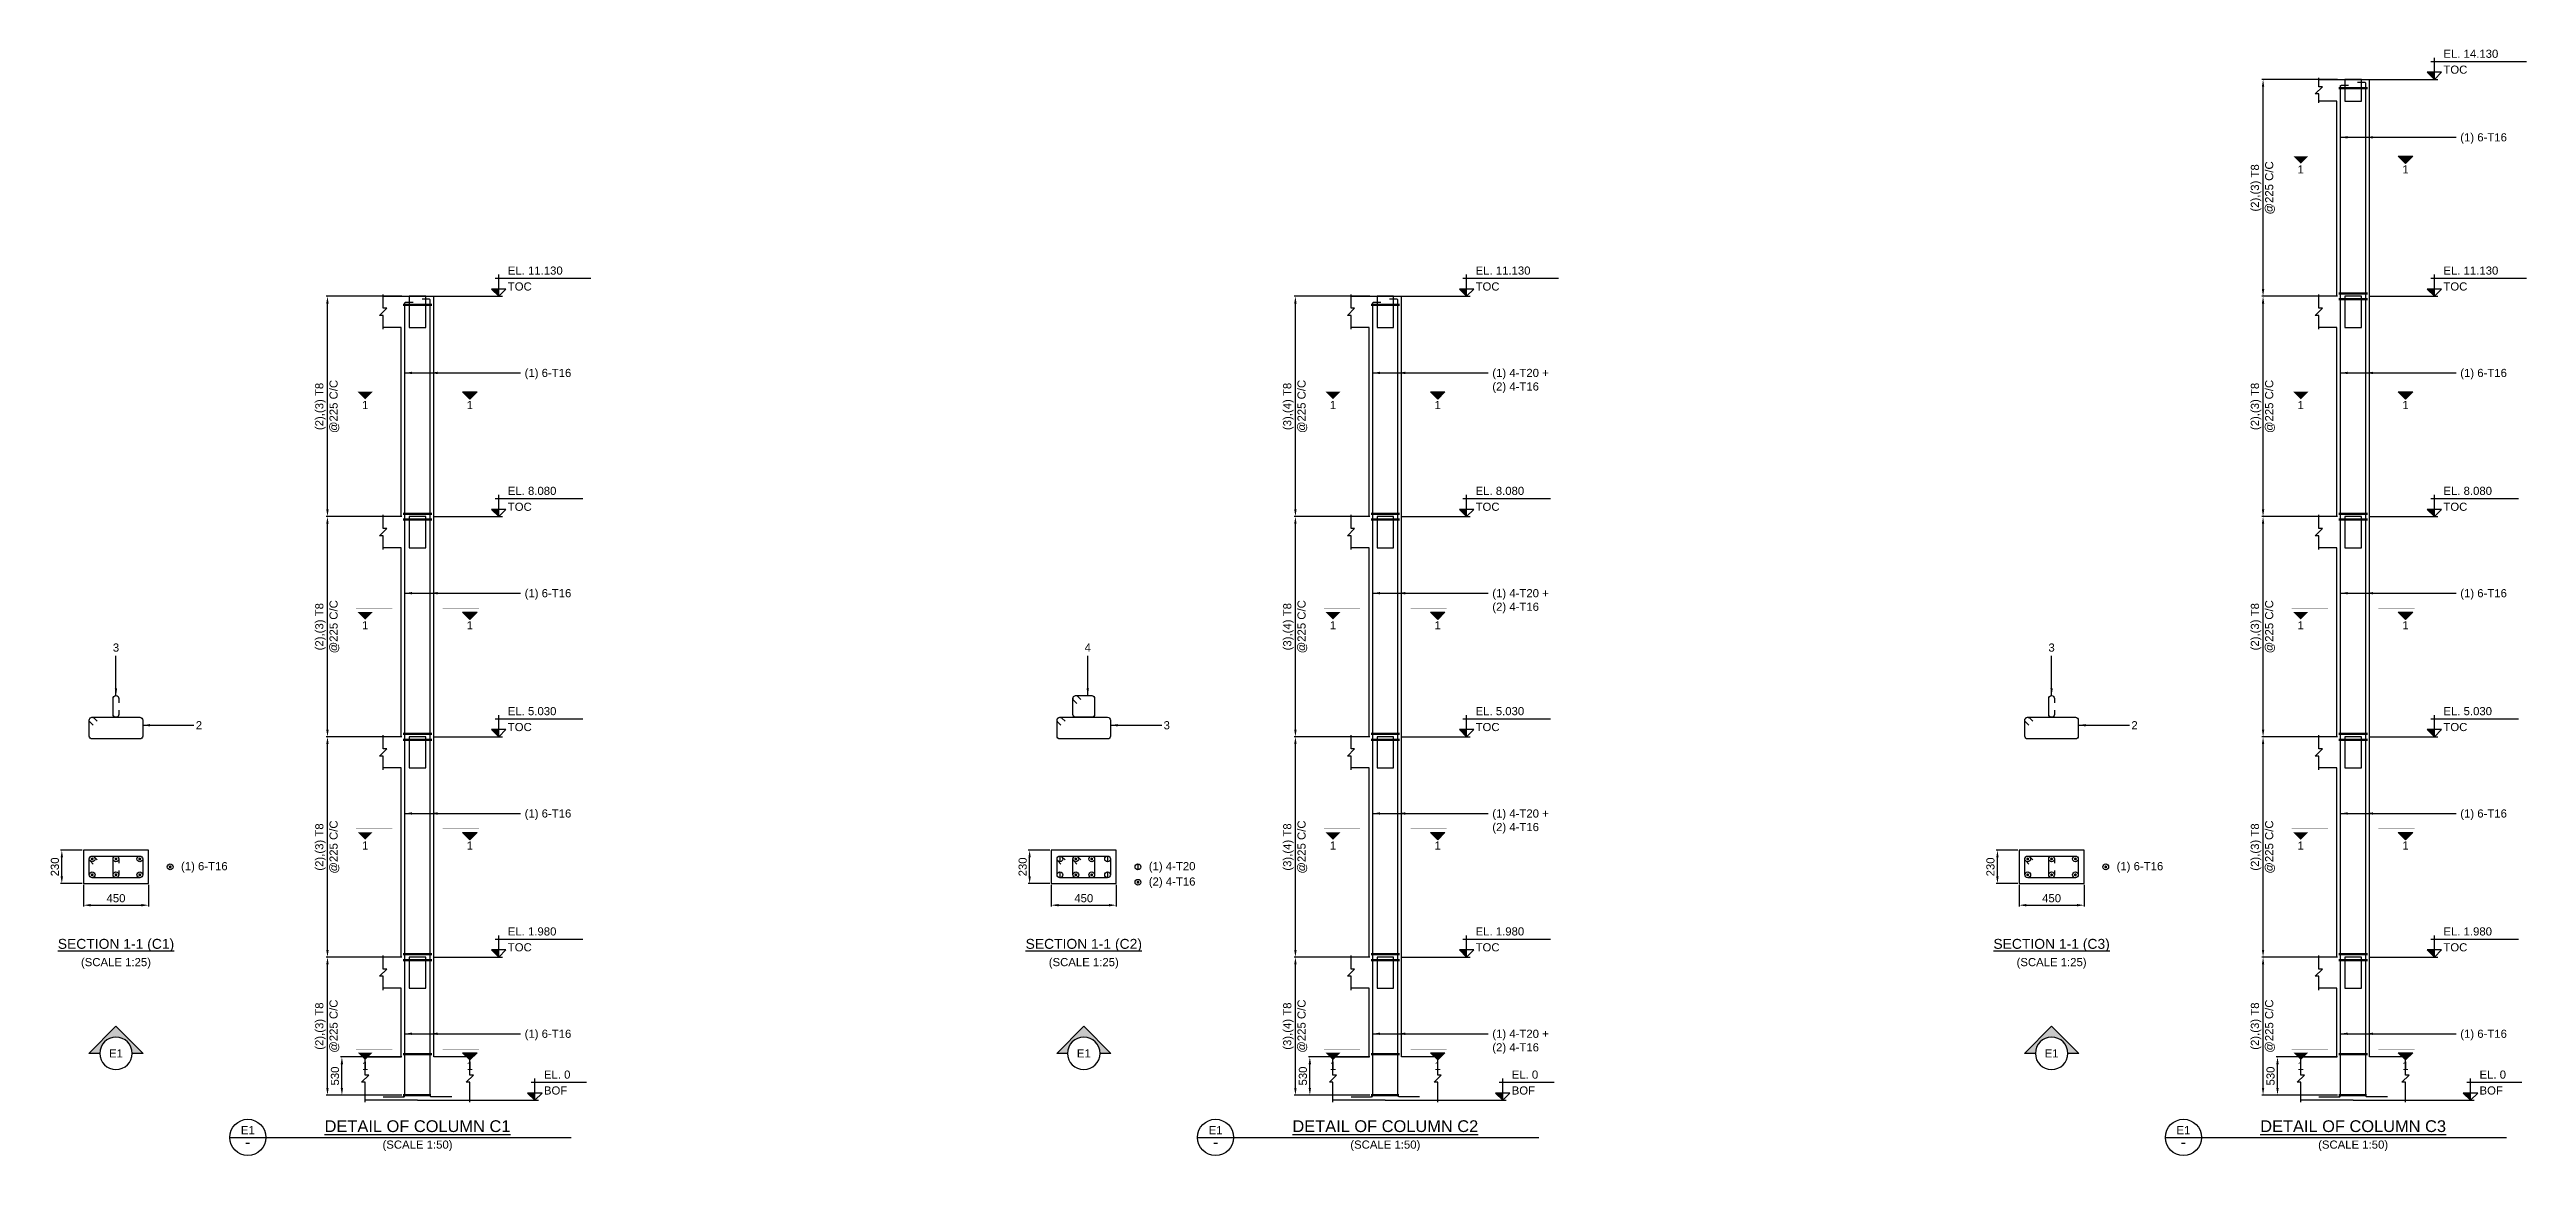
# Model space of a CAD drawing. Header units: inches. Extents: x 16610 to 272800, y -1525 to 29078.
# Drawn here: x 16610 to 85200, y -1525 to 29078 of the extents above; entities that cross this region are included whole.
import ezdxf
from ezdxf.enums import TextEntityAlignment as Align

# ---------------------------------------------------------------- set-up
doc = ezdxf.new("R2010")
doc.units = ezdxf.units.IN
doc.header["$MEASUREMENT"] = 0
doc.linetypes.add('SCHidden', pattern=[1000, 500, -500])
for name, color, linetype in [('colSectionMarkLayer', 5, 'Continuous'), ('Concrete Line', 2, 'Continuous'), ('Dim', 31, 'Continuous'), ('Hatch', 25, 'Continuous'), ('Labels', 4, 'Continuous'), ('Link', 225, 'Continuous'), ('Reinforcement', 130, 'Continuous'), ('Text', 31, 'Continuous'), ('Text_Scale', 31, 'Continuous')]:
    doc.layers.add(name, color=color, linetype=linetype)
doc.styles.add('SC-BBS1', font='SansSerif')
doc.styles.get("Standard").update_dxf_attribs({"font": 'txt.shx'})
doc.dimstyles.new('ColumnSch', dxfattribs={"dimtxt": 225, "dimasz": 200, "dimexe": 38, "dimexo": 38, "dimgap": 80, "dimtad": 1, "dimtoh": 1, "dimdec": 0, "dimzin": 0, "dimdsep": 46, "dimtxsty": 'SC-BBS1', "dimcen": 0.09, "dimclrd": 8, "dimclre": 8, "dimclrt": 31, "dimadec": 0, "dimazin": 0, "dimtfac": 1, "dimtdec": 0, "dimtix": 1, "dimtofl": 0, "dimtmove": 0, "dimatfit": 3, "dimfxl": 1, "dimtolj": 1, "dimtzin": 0, "dimarcsym": 0})
doc.dimstyles.get("Standard").update_dxf_attribs({"dimtxt": 0.18, "dimasz": 200, "dimexe": 0.18, "dimexo": 0.0625, "dimgap": 0.09, "dimtad": 0, "dimtih": 1, "dimtoh": 1, "dimdec": 4, "dimzin": 0, "dimdsep": 46, "dimtxsty": 'Standard', "dimcen": 0.09, "dimadec": 0, "dimazin": 0, "dimtfac": 1, "dimtdec": 4, "dimtofl": 0, "dimtmove": 0, "dimatfit": 3, "dimfxl": 1, "dimtolj": 1, "dimtzin": 0, "dimarcsym": 0})

msp = doc.modelspace()

# ---------------------------------------------------------------- texts
at = {"layer": 'colSectionMarkLayer', "style": 'SC-BBS1'}
for p in [(78950, 25875), (81850, 25875), (25350, 19355), (28250, 19355), (52150, 19355), (55050, 19355), (78950, 19355), (81850, 19355), (25350, 13259), (28250, 13259), (52150, 13259), (55050, 13259), (78950, 13259), (81850, 13259), (25350, 7163), (28250, 7163), (52150, 7163), (55050, 7163), (78950, 7163), (81850, 7163), (25350, 1067), (28250, 1067), (52150, 1067), (55050, 1067), (78950, 1067), (81850, 1067)]:
    msp.add_text('1', height=225, dxfattribs=at).set_placement(p, align=Align.TOP_CENTER)
at = {"layer": 'Labels', "style": 'SC-BBS1'}
for s, height, p in [('%%uSECTION 1-1 (C1)', 275, (18450, 4110)), ('%%uSECTION 1-1 (C2)', 275, (45250, 4110)), ('%%uSECTION 1-1 (C3)', 275, (72050, 4110)), ('%%uDETAIL OF COLUMN C1', 325, (26800, -975)), ('%%uDETAIL OF COLUMN C2', 325, (53600, -975)), ('%%uDETAIL OF COLUMN C3', 325, (80400, -975)), ('E1', 225, (22100, -1005)), ('E1', 225, (48900, -1005)), ('E1', 225, (75700, -1005))]:
    msp.add_text(s, height=height, dxfattribs=at).set_placement(p, align=Align.BOTTOM_CENTER)
for s, height, p in [('E1', 225, (18450, 1300)), ('E1', 225, (45250, 1300)), ('E1', 225, (72050, 1300)), ('-', 325, (22100, -1150)), ('-', 325, (48900, -1150)), ('-', 325, (75700, -1150))]:
    msp.add_text(s, height=height, dxfattribs=at).set_placement(p, align=Align.MIDDLE_CENTER)
at = {"layer": 'Text', "style": 'SC-BBS1'}
for s, p in [('EL. 14.130', (82900, 28850)), ('TOC', (82900, 28410)), ('TOC', (29300, 22410)), ('EL. 11.130', (29300, 22850)), ('TOC', (56100, 22410)), ('EL. 11.130', (56100, 22850)), ('TOC', (82900, 22410)), ('EL. 11.130', (82900, 22850)), ('TOC', (29300, 16314)), ('EL. 8.080', (29300, 16754)), ('TOC', (56100, 16314)), ('EL. 8.080', (56100, 16754)), ('TOC', (82900, 16314)), ('EL. 8.080', (82900, 16754)), ('TOC', (29300, 10218)), ('EL. 5.030', (29300, 10658)), ('TOC', (56100, 10218)), ('EL. 5.030', (56100, 10658)), ('TOC', (82900, 10218)), ('EL. 5.030', (82900, 10658)), ('TOC', (29300, 4122)), ('EL. 1.980', (29300, 4562)), ('TOC', (56100, 4122)), ('EL. 1.980', (56100, 4562)), ('TOC', (82900, 4122)), ('EL. 1.980', (82900, 4562)), ('EL. 0', (30300, 600)), ('EL. 0', (57100, 600)), ('EL. 0', (83900, 600)), ('BOF', (30300, 160)), ('BOF', (57100, 160)), ('BOF', (83900, 160))]:
    msp.add_text(s, height=225, dxfattribs=at).set_placement(p)
for s, p in [('3', (18450, 12350)), ('4', (45360, 12350)), ('3', (72050, 12350)), ('(SCALE 1:25)', (18450, 3645)), ('(SCALE 1:25)', (45250, 3645)), ('(SCALE 1:25)', (72050, 3645))]:
    msp.add_text(s, height=225, dxfattribs=at).set_placement(p, align=Align.BOTTOM_CENTER)
for s, p in [('2', (20660, 10380)), ('3', (47460, 10380)), ('2', (74260, 10380)), ('(1) 6-T16', (20250, 6480)), ('(1) 4-T20', (47050, 6480)), ('(2) 4-T16', (47050, 6055)), ('(1) 6-T16', (73850, 6480))]:
    msp.add_text(s, height=225, dxfattribs=at).set_placement(p, align=Align.MIDDLE_LEFT)
at = {"layer": 'Text', "char_height": 225, "attachment_point": 1, "style": 'SC-BBS1'}
for s, insert in [('(1) 6-T16', (83366.5, 26762.5)), ('(1) 6-T16', (29766.5, 20242.5)), ('(1) 4-T20 + \\P(2) 4-T16', (56562.5, 20242.5)), ('(1) 6-T16', (83366.5, 20242.5)), ('(1) 6-T16', (29766.5, 14146.5)), ('(1) 4-T20 + \\P(2) 4-T16', (56562.5, 14146.5)), ('(1) 6-T16', (83366.5, 14146.5)), ('(1) 6-T16', (29766.5, 8050.5)), ('(1) 4-T20 + \\P(2) 4-T16', (56562.5, 8050.5)), ('(1) 6-T16', (83366.5, 8050.5)), ('(1) 6-T16', (29766.5, 1954.5)), ('(1) 4-T20 + \\P(2) 4-T16', (56562.5, 1954.5)), ('(1) 6-T16', (83366.5, 1954.5))]:
    msp.add_mtext(s, dxfattribs=dict(at, insert=insert))
at = {"layer": 'Text_Scale', "style": 'SC-BBS1'}
for p in [(26800, -1405), (53600, -1405), (80400, -1405)]:
    msp.add_text('(SCALE 1:50)', height=225, dxfattribs=at).set_placement(p, align=Align.BOTTOM_CENTER)

# ---------------------------------------------------------------- blocks, each defined once
blk = doc.blocks.new('*D0')
at = {"color": 8, "linetype": 'ByBlock', "lineweight": -2}
for p, q in [((26368, 3962), (24268, 3962)), ((24306, 344), (24306, 3762)), ((26368, 144), (24268, 144))]:
    blk.add_line(p, q, dxfattribs=at)
at = {"color": 8}
for points in [[(24306, 3962), (24339, 3762), (24273, 3762)], [(24306, 144), (24273, 344), (24339, 344)]]:
    blk.add_solid(points, dxfattribs=at)
at = {"layer": 'DEFPOINTS', "color": 31}
for p in [(26406, 3962), (24306, 144), (26406, 144)]:
    blk.add_point(p, dxfattribs=at)
at = {"color": 31, "char_height": 225, "attachment_point": 5, "rotation": 90, "style": 'SC-BBS1'}
for s, insert in [('\\A1;@225 C/C', (24498, 2053)), ('\\A1;(2),(3) T8', (24114, 2053))]:
    blk.add_mtext(s, dxfattribs=dict(at, insert=insert))
blk = doc.blocks.new('*D1')
at = {"color": 8, "linetype": 'ByBlock', "lineweight": -2}
for p, q in [((26368, 1200), (24668, 1200)), ((24706, 344), (24706, 1000)), ((26368, 144), (24668, 144))]:
    blk.add_line(p, q, dxfattribs=at)
at = {"color": 8}
for points in [[(24706, 1200), (24739, 1000), (24673, 1000)], [(24706, 144), (24673, 344), (24739, 344)]]:
    blk.add_solid(points, dxfattribs=at)
at = {"layer": 'DEFPOINTS', "color": 31}
for p in [(26406, 1200), (24706, 144), (26406, 144)]:
    blk.add_point(p, dxfattribs=at)
at = {"color": 31, "insert": (24514, 672), "char_height": 225, "attachment_point": 5, "rotation": 90, "style": 'SC-BBS1'}
blk.add_mtext('\\A1;530', dxfattribs=at)
blk = doc.blocks.new('*D2')
at = {"color": 8, "linetype": 'ByBlock', "lineweight": -2}
for p, q in [((26368, 10058), (24268, 10058)), ((24306, 4162), (24306, 9858)), ((26368, 3962), (24268, 3962))]:
    blk.add_line(p, q, dxfattribs=at)
at = {"color": 8}
for points in [[(24306, 10058), (24339, 9858), (24273, 9858)], [(24306, 3962), (24273, 4162), (24339, 4162)]]:
    blk.add_solid(points, dxfattribs=at)
at = {"layer": 'DEFPOINTS', "color": 31}
for p in [(26406, 10058), (24306, 3962), (26406, 3962)]:
    blk.add_point(p, dxfattribs=at)
at = {"color": 31, "char_height": 225, "attachment_point": 5, "rotation": 90, "style": 'SC-BBS1'}
for s, insert in [('\\A1;(2),(3) T8', (24114, 7010)), ('\\A1;@225 C/C', (24498, 7010))]:
    blk.add_mtext(s, dxfattribs=dict(at, insert=insert))
blk = doc.blocks.new('*D3')
at = {"color": 8, "linetype": 'ByBlock', "lineweight": -2}
for p, q in [((26368, 16154), (24268, 16154)), ((24306, 10258), (24306, 15954)), ((26368, 10058), (24268, 10058))]:
    blk.add_line(p, q, dxfattribs=at)
at = {"color": 8}
for points in [[(24306, 16154), (24339, 15954), (24273, 15954)], [(24306, 10058), (24273, 10258), (24339, 10258)]]:
    blk.add_solid(points, dxfattribs=at)
at = {"layer": 'DEFPOINTS', "color": 31}
for p in [(26406, 16154), (24306, 10058), (26406, 10058)]:
    blk.add_point(p, dxfattribs=at)
at = {"color": 31, "char_height": 225, "attachment_point": 5, "rotation": 90, "style": 'SC-BBS1'}
for s, insert in [('\\A1;(2),(3) T8', (24114, 13106)), ('\\A1;@225 C/C', (24498, 13106))]:
    blk.add_mtext(s, dxfattribs=dict(at, insert=insert))
blk = doc.blocks.new('*D4')
at = {"color": 8, "linetype": 'ByBlock', "lineweight": -2}
for p, q in [((26368, 22250), (24268, 22250)), ((24306, 16354), (24306, 22050)), ((26368, 16154), (24268, 16154))]:
    blk.add_line(p, q, dxfattribs=at)
at = {"color": 8}
for points in [[(24306, 22250), (24339, 22050), (24273, 22050)], [(24306, 16154), (24273, 16354), (24339, 16354)]]:
    blk.add_solid(points, dxfattribs=at)
at = {"layer": 'DEFPOINTS', "color": 31}
for p in [(26406, 22250), (24306, 16154), (26406, 16154)]:
    blk.add_point(p, dxfattribs=at)
at = {"color": 31, "char_height": 225, "attachment_point": 5, "rotation": 90, "style": 'SC-BBS1'}
for s, insert in [('\\A1;@225 C/C', (24498, 19202)), ('\\A1;(2),(3) T8', (24114, 19202))]:
    blk.add_mtext(s, dxfattribs=dict(at, insert=insert))
blk = doc.blocks.new('*D5')
at = {"color": 8, "linetype": 'ByBlock', "lineweight": -2}
for p, q in [((17550, 5962), (17550, 5362)), ((19350, 5962), (19350, 5362)), ((17750, 5400), (19150, 5400))]:
    blk.add_line(p, q, dxfattribs=at)
at = {"color": 8}
for points in [[(17550, 5400), (17750, 5433), (17750, 5367)], [(19350, 5400), (19150, 5367), (19150, 5433)]]:
    blk.add_solid(points, dxfattribs=at)
at = {"layer": 'DEFPOINTS', "color": 31}
for p in [(17550, 6000), (19350, 6000), (17550, 5400)]:
    blk.add_point(p, dxfattribs=at)
at = {"color": 31, "insert": (18450, 5592), "char_height": 225, "attachment_point": 5, "style": 'SC-BBS1'}
blk.add_mtext('\\A1;450', dxfattribs=at)
blk = doc.blocks.new('*D6')
at = {"color": 8, "linetype": 'ByBlock', "lineweight": -2}
for p, q in [((17512, 6920), (16912, 6920)), ((16950, 6200), (16950, 6720)), ((17512, 6000), (16912, 6000))]:
    blk.add_line(p, q, dxfattribs=at)
at = {"color": 8}
for points in [[(16950, 6920), (16983, 6720), (16917, 6720)], [(16950, 6000), (16917, 6200), (16983, 6200)]]:
    blk.add_solid(points, dxfattribs=at)
at = {"layer": 'DEFPOINTS', "color": 31}
for p in [(17550, 6920), (16950, 6000), (17550, 6000)]:
    blk.add_point(p, dxfattribs=at)
at = {"color": 31, "insert": (16758, 6460), "char_height": 225, "attachment_point": 5, "rotation": 90, "style": 'SC-BBS1'}
blk.add_mtext('\\A1;230', dxfattribs=at)
blk = doc.blocks.new('*D7')
at = {"color": 8, "linetype": 'ByBlock', "lineweight": -2}
for p, q in [((53172, 3962), (51072, 3962)), ((51110, 344), (51110, 3762)), ((53172, 144), (51072, 144))]:
    blk.add_line(p, q, dxfattribs=at)
at = {"color": 8}
for points in [[(51110, 3962), (51143, 3762), (51077, 3762)], [(51110, 144), (51077, 344), (51143, 344)]]:
    blk.add_solid(points, dxfattribs=at)
at = {"layer": 'DEFPOINTS', "color": 31}
for p in [(53210, 3962), (51110, 144), (53210, 144)]:
    blk.add_point(p, dxfattribs=at)
at = {"color": 31, "char_height": 225, "attachment_point": 5, "rotation": 90, "style": 'SC-BBS1'}
for s, insert in [('\\A1;@225 C/C', (51302, 2053)), ('\\A1;(3),(4) T8', (50918, 2053))]:
    blk.add_mtext(s, dxfattribs=dict(at, insert=insert))
blk = doc.blocks.new('*D8')
at = {"color": 8, "linetype": 'ByBlock', "lineweight": -2}
for p, q in [((53172, 1200), (51472, 1200)), ((51510, 344), (51510, 1000)), ((53172, 144), (51472, 144))]:
    blk.add_line(p, q, dxfattribs=at)
at = {"color": 8}
for points in [[(51510, 1200), (51543, 1000), (51477, 1000)], [(51510, 144), (51477, 344), (51543, 344)]]:
    blk.add_solid(points, dxfattribs=at)
at = {"layer": 'DEFPOINTS', "color": 31}
for p in [(53210, 1200), (51510, 144), (53210, 144)]:
    blk.add_point(p, dxfattribs=at)
at = {"color": 31, "insert": (51318, 672), "char_height": 225, "attachment_point": 5, "rotation": 90, "style": 'SC-BBS1'}
blk.add_mtext('\\A1;530', dxfattribs=at)
blk = doc.blocks.new('*D9')
at = {"color": 8, "linetype": 'ByBlock', "lineweight": -2}
for p, q in [((53172, 10058), (51072, 10058)), ((51110, 4162), (51110, 9858)), ((53172, 3962), (51072, 3962))]:
    blk.add_line(p, q, dxfattribs=at)
at = {"color": 8}
for points in [[(51110, 10058), (51143, 9858), (51077, 9858)], [(51110, 3962), (51077, 4162), (51143, 4162)]]:
    blk.add_solid(points, dxfattribs=at)
at = {"layer": 'DEFPOINTS', "color": 31}
for p in [(53210, 10058), (51110, 3962), (53210, 3962)]:
    blk.add_point(p, dxfattribs=at)
at = {"color": 31, "char_height": 225, "attachment_point": 5, "rotation": 90, "style": 'SC-BBS1'}
for s, insert in [('\\A1;(3),(4) T8', (50918, 7010)), ('\\A1;@225 C/C', (51302, 7010))]:
    blk.add_mtext(s, dxfattribs=dict(at, insert=insert))
blk = doc.blocks.new('*D10')
at = {"color": 8, "linetype": 'ByBlock', "lineweight": -2}
for p, q in [((53172, 16154), (51072, 16154)), ((51110, 10258), (51110, 15954)), ((53172, 10058), (51072, 10058))]:
    blk.add_line(p, q, dxfattribs=at)
at = {"color": 8}
for points in [[(51110, 16154), (51143, 15954), (51077, 15954)], [(51110, 10058), (51077, 10258), (51143, 10258)]]:
    blk.add_solid(points, dxfattribs=at)
at = {"layer": 'DEFPOINTS', "color": 31}
for p in [(53210, 16154), (51110, 10058), (53210, 10058)]:
    blk.add_point(p, dxfattribs=at)
at = {"color": 31, "char_height": 225, "attachment_point": 5, "rotation": 90, "style": 'SC-BBS1'}
for s, insert in [('\\A1;(3),(4) T8', (50918, 13106)), ('\\A1;@225 C/C', (51302, 13106))]:
    blk.add_mtext(s, dxfattribs=dict(at, insert=insert))
blk = doc.blocks.new('*D11')
at = {"color": 8, "linetype": 'ByBlock', "lineweight": -2}
for p, q in [((53172, 22250), (51072, 22250)), ((51110, 16354), (51110, 22050)), ((53172, 16154), (51072, 16154))]:
    blk.add_line(p, q, dxfattribs=at)
at = {"color": 8}
for points in [[(51110, 22250), (51143, 22050), (51077, 22050)], [(51110, 16154), (51077, 16354), (51143, 16354)]]:
    blk.add_solid(points, dxfattribs=at)
at = {"layer": 'DEFPOINTS', "color": 31}
for p in [(53210, 22250), (51110, 16154), (53210, 16154)]:
    blk.add_point(p, dxfattribs=at)
at = {"color": 31, "char_height": 225, "attachment_point": 5, "rotation": 90, "style": 'SC-BBS1'}
for s, insert in [('\\A1;@225 C/C', (51302, 19202)), ('\\A1;(3),(4) T8', (50918, 19202))]:
    blk.add_mtext(s, dxfattribs=dict(at, insert=insert))
blk = doc.blocks.new('*D12')
at = {"color": 8, "linetype": 'ByBlock', "lineweight": -2}
for p, q in [((44350, 5962), (44350, 5362)), ((46150, 5962), (46150, 5362)), ((44550, 5400), (45950, 5400))]:
    blk.add_line(p, q, dxfattribs=at)
at = {"color": 8}
for points in [[(44350, 5400), (44550, 5433), (44550, 5367)], [(46150, 5400), (45950, 5367), (45950, 5433)]]:
    blk.add_solid(points, dxfattribs=at)
at = {"layer": 'DEFPOINTS', "color": 31}
for p in [(44350, 6000), (46150, 6000), (44350, 5400)]:
    blk.add_point(p, dxfattribs=at)
at = {"color": 31, "insert": (45250, 5592), "char_height": 225, "attachment_point": 5, "style": 'SC-BBS1'}
blk.add_mtext('\\A1;450', dxfattribs=at)
blk = doc.blocks.new('*D13')
at = {"color": 8, "linetype": 'ByBlock', "lineweight": -2}
for p, q in [((44312, 6920), (43712, 6920)), ((43750, 6200), (43750, 6720)), ((44312, 6000), (43712, 6000))]:
    blk.add_line(p, q, dxfattribs=at)
at = {"color": 8}
for points in [[(43750, 6920), (43783, 6720), (43717, 6720)], [(43750, 6000), (43717, 6200), (43783, 6200)]]:
    blk.add_solid(points, dxfattribs=at)
at = {"layer": 'DEFPOINTS', "color": 31}
for p in [(44350, 6920), (43750, 6000), (44350, 6000)]:
    blk.add_point(p, dxfattribs=at)
at = {"color": 31, "insert": (43558, 6460), "char_height": 225, "attachment_point": 5, "rotation": 90, "style": 'SC-BBS1'}
blk.add_mtext('\\A1;230', dxfattribs=at)
blk = doc.blocks.new('*D14')
at = {"color": 8, "linetype": 'ByBlock', "lineweight": -2}
for p, q in [((79968, 3962), (77868, 3962)), ((77906, 344), (77906, 3762)), ((79968, 144), (77868, 144))]:
    blk.add_line(p, q, dxfattribs=at)
at = {"color": 8}
for points in [[(77906, 3962), (77939, 3762), (77873, 3762)], [(77906, 144), (77873, 344), (77939, 344)]]:
    blk.add_solid(points, dxfattribs=at)
at = {"layer": 'DEFPOINTS', "color": 31}
for p in [(80006, 3962), (77906, 144), (80006, 144)]:
    blk.add_point(p, dxfattribs=at)
at = {"color": 31, "char_height": 225, "attachment_point": 5, "rotation": 90, "style": 'SC-BBS1'}
for s, insert in [('\\A1;@225 C/C', (78098, 2053)), ('\\A1;(2),(3) T8', (77714, 2053))]:
    blk.add_mtext(s, dxfattribs=dict(at, insert=insert))
blk = doc.blocks.new('*D15')
at = {"color": 8, "linetype": 'ByBlock', "lineweight": -2}
for p, q in [((79968, 1200), (78268, 1200)), ((78306, 344), (78306, 1000)), ((79968, 144), (78268, 144))]:
    blk.add_line(p, q, dxfattribs=at)
at = {"color": 8}
for points in [[(78306, 1200), (78339, 1000), (78273, 1000)], [(78306, 144), (78273, 344), (78339, 344)]]:
    blk.add_solid(points, dxfattribs=at)
at = {"layer": 'DEFPOINTS', "color": 31}
for p in [(80006, 1200), (78306, 144), (80006, 144)]:
    blk.add_point(p, dxfattribs=at)
at = {"color": 31, "insert": (78114, 672), "char_height": 225, "attachment_point": 5, "rotation": 90, "style": 'SC-BBS1'}
blk.add_mtext('\\A1;530', dxfattribs=at)
blk = doc.blocks.new('*D16')
at = {"color": 8, "linetype": 'ByBlock', "lineweight": -2}
for p, q in [((79968, 10058), (77868, 10058)), ((77906, 4162), (77906, 9858)), ((79968, 3962), (77868, 3962))]:
    blk.add_line(p, q, dxfattribs=at)
at = {"color": 8}
for points in [[(77906, 10058), (77939, 9858), (77873, 9858)], [(77906, 3962), (77873, 4162), (77939, 4162)]]:
    blk.add_solid(points, dxfattribs=at)
at = {"layer": 'DEFPOINTS', "color": 31}
for p in [(80006, 10058), (77906, 3962), (80006, 3962)]:
    blk.add_point(p, dxfattribs=at)
at = {"color": 31, "char_height": 225, "attachment_point": 5, "rotation": 90, "style": 'SC-BBS1'}
for s, insert in [('\\A1;(2),(3) T8', (77714, 7010)), ('\\A1;@225 C/C', (78098, 7010))]:
    blk.add_mtext(s, dxfattribs=dict(at, insert=insert))
blk = doc.blocks.new('*D17')
at = {"color": 8, "linetype": 'ByBlock', "lineweight": -2}
for p, q in [((79968, 16154), (77868, 16154)), ((77906, 10258), (77906, 15954)), ((79968, 10058), (77868, 10058))]:
    blk.add_line(p, q, dxfattribs=at)
at = {"color": 8}
for points in [[(77906, 16154), (77939, 15954), (77873, 15954)], [(77906, 10058), (77873, 10258), (77939, 10258)]]:
    blk.add_solid(points, dxfattribs=at)
at = {"layer": 'DEFPOINTS', "color": 31}
for p in [(80006, 16154), (77906, 10058), (80006, 10058)]:
    blk.add_point(p, dxfattribs=at)
at = {"color": 31, "char_height": 225, "attachment_point": 5, "rotation": 90, "style": 'SC-BBS1'}
for s, insert in [('\\A1;(2),(3) T8', (77714, 13106)), ('\\A1;@225 C/C', (78098, 13106))]:
    blk.add_mtext(s, dxfattribs=dict(at, insert=insert))
blk = doc.blocks.new('*D18')
at = {"color": 8, "linetype": 'ByBlock', "lineweight": -2}
for p, q in [((79968, 22250), (77868, 22250)), ((77906, 16354), (77906, 22050)), ((79968, 16154), (77868, 16154))]:
    blk.add_line(p, q, dxfattribs=at)
at = {"color": 8}
for points in [[(77906, 22250), (77939, 22050), (77873, 22050)], [(77906, 16154), (77873, 16354), (77939, 16354)]]:
    blk.add_solid(points, dxfattribs=at)
at = {"layer": 'DEFPOINTS', "color": 31}
for p in [(80006, 22250), (77906, 16154), (80006, 16154)]:
    blk.add_point(p, dxfattribs=at)
at = {"color": 31, "char_height": 225, "attachment_point": 5, "rotation": 90, "style": 'SC-BBS1'}
for s, insert in [('\\A1;@225 C/C', (78098, 19202)), ('\\A1;(2),(3) T8', (77714, 19202))]:
    blk.add_mtext(s, dxfattribs=dict(at, insert=insert))
blk = doc.blocks.new('*D19')
at = {"color": 8, "linetype": 'ByBlock', "lineweight": -2}
for p, q in [((79968, 28250), (77868, 28250)), ((77906, 22450), (77906, 28050)), ((79968, 22250), (77868, 22250))]:
    blk.add_line(p, q, dxfattribs=at)
at = {"color": 8}
for points in [[(77906, 28250), (77939, 28050), (77873, 28050)], [(77906, 22250), (77873, 22450), (77939, 22450)]]:
    blk.add_solid(points, dxfattribs=at)
at = {"layer": 'DEFPOINTS', "color": 31}
for p in [(80006, 28250), (77906, 22250), (80006, 22250)]:
    blk.add_point(p, dxfattribs=at)
at = {"color": 31, "char_height": 225, "attachment_point": 5, "rotation": 90, "style": 'SC-BBS1'}
for s, insert in [('\\A1;(2),(3) T8', (77714, 25250)), ('\\A1;@225 C/C', (78098, 25250))]:
    blk.add_mtext(s, dxfattribs=dict(at, insert=insert))
blk = doc.blocks.new('*D20')
at = {"color": 8, "linetype": 'ByBlock', "lineweight": -2}
for p, q in [((71150, 5962), (71150, 5362)), ((72950, 5962), (72950, 5362)), ((71350, 5400), (72750, 5400))]:
    blk.add_line(p, q, dxfattribs=at)
at = {"color": 8}
for points in [[(71150, 5400), (71350, 5433), (71350, 5367)], [(72950, 5400), (72750, 5367), (72750, 5433)]]:
    blk.add_solid(points, dxfattribs=at)
at = {"layer": 'DEFPOINTS', "color": 31}
for p in [(71150, 6000), (72950, 6000), (71150, 5400)]:
    blk.add_point(p, dxfattribs=at)
at = {"color": 31, "insert": (72050, 5592), "char_height": 225, "attachment_point": 5, "style": 'SC-BBS1'}
blk.add_mtext('\\A1;450', dxfattribs=at)
blk = doc.blocks.new('*D21')
at = {"color": 8, "linetype": 'ByBlock', "lineweight": -2}
for p, q in [((71112, 6920), (70512, 6920)), ((70550, 6200), (70550, 6720)), ((71112, 6000), (70512, 6000))]:
    blk.add_line(p, q, dxfattribs=at)
at = {"color": 8}
for points in [[(70550, 6920), (70583, 6720), (70517, 6720)], [(70550, 6000), (70517, 6200), (70583, 6200)]]:
    blk.add_solid(points, dxfattribs=at)
at = {"layer": 'DEFPOINTS', "color": 31}
for p in [(71150, 6920), (70550, 6000), (71150, 6000)]:
    blk.add_point(p, dxfattribs=at)
at = {"color": 31, "insert": (70358, 6460), "char_height": 225, "attachment_point": 5, "rotation": 90, "style": 'SC-BBS1'}
blk.add_mtext('\\A1;230', dxfattribs=at)

# ---------------------------------------------------------------- dimensions: what is measured, and where the dimension line sits
at = {"layer": 'Dim', "lineweight": 50}
for p1, p2, distance, text, picture, middle in [((80006, 22250), (80006, 28250), 2100, '(2),(3) T8\\X@225 C/C', '*D19', (77906, 25250)), ((26406, 16154), (26406, 22250), 2100, '(2),(3) T8\\X@225 C/C', '*D4', (24306, 19202)), ((53210, 16154), (53210, 22250), 2100, '(3),(4) T8\\X@225 C/C', '*D11', (51110, 19202)), ((80006, 16154), (80006, 22250), 2100, '(2),(3) T8\\X@225 C/C', '*D18', (77906, 19202)), ((26406, 10058), (26406, 16154), 2100, '(2),(3) T8\\X@225 C/C', '*D3', (24306, 13106)), ((53210, 10058), (53210, 16154), 2100, '(3),(4) T8\\X@225 C/C', '*D10', (51110, 13106)), ((80006, 10058), (80006, 16154), 2100, '(2),(3) T8\\X@225 C/C', '*D17', (77906, 13106)), ((26406, 3962), (26406, 10058), 2100, '(2),(3) T8\\X@225 C/C', '*D2', (24306, 7010)), ((53210, 3962), (53210, 10058), 2100, '(3),(4) T8\\X@225 C/C', '*D9', (51110, 7010)), ((80006, 3962), (80006, 10058), 2100, '(2),(3) T8\\X@225 C/C', '*D16', (77906, 7010)), ((26406, 144), (26406, 3962), 2100, '(2),(3) T8\\X@225 C/C', '*D0', (24306, 2053)), ((53210, 144), (53210, 3962), 2100, '(3),(4) T8\\X@225 C/C', '*D7', (51110, 2053)), ((80006, 144), (80006, 3962), 2100, '(2),(3) T8\\X@225 C/C', '*D14', (77906, 2053)), ((26406, 144), (26406, 1200), 1700, '530', '*D1', (24706, 672)), ((53210, 144), (53210, 1200), 1700, '530', '*D8', (51510, 672)), ((80006, 144), (80006, 1200), 1700, '530', '*D15', (78306, 672))]:
    dim = msp.add_aligned_dim(p1=p1, p2=p2, distance=distance, text=text, dimstyle='ColumnSch', dxfattribs=at)
    dim.commit()
    dim.dimension.update_dxf_attribs({"geometry": picture, "text_midpoint": middle})
at = {"layer": 'Dim'}
for p1, p2, distance, text, picture, middle in [((17550, 6000), (17550, 6920), 600, '230', '*D6', (16950, 6460)), ((44350, 6000), (44350, 6920), 600, '230', '*D13', (43750, 6460)), ((71150, 6000), (71150, 6920), 600, '230', '*D21', (70550, 6460)), ((17550, 6000), (19350, 6000), -600, '450', '*D5', (18450, 5400)), ((44350, 6000), (46150, 6000), -600, '450', '*D12', (45250, 5400)), ((71150, 6000), (72950, 6000), -600, '450', '*D20', (72050, 5400))]:
    dim = msp.add_aligned_dim(p1=p1, p2=p2, distance=distance, text=text, dimstyle='ColumnSch', override={"dimtofl": 1}, dxfattribs=at)
    dim.commit()
    dim.dimension.update_dxf_attribs({"geometry": picture, "text_midpoint": middle})

# ---------------------------------------------------------------- hatches: boundary and pattern name
at = {"layer": 'Hatch'}
for points in [[(82650, 28250), (82650, 28450), (82450, 28450)], [(78750, 26125), (78950, 25925), (79150, 26125), (78750, 26125)], [(82050, 26125), (81850, 25925), (81650, 26125), (82050, 26125)], [(29050, 22250), (29050, 22450), (28850, 22450)], [(55850, 22250), (55850, 22450), (55650, 22450)], [(82650, 22250), (82650, 22450), (82450, 22450)], [(25150, 19605), (25350, 19405), (25550, 19605), (25150, 19605)], [(28450, 19605), (28250, 19405), (28050, 19605), (28450, 19605)], [(51950, 19605), (52150, 19405), (52350, 19605), (51950, 19605)], [(55250, 19605), (55050, 19405), (54850, 19605), (55250, 19605)], [(78750, 19605), (78950, 19405), (79150, 19605), (78750, 19605)], [(82050, 19605), (81850, 19405), (81650, 19605), (82050, 19605)], [(29050, 16154), (29050, 16354), (28850, 16354)], [(55850, 16154), (55850, 16354), (55650, 16354)], [(82650, 16154), (82650, 16354), (82450, 16354)], [(25150, 13509), (25350, 13309), (25550, 13509), (25150, 13509)], [(28450, 13509), (28250, 13309), (28050, 13509), (28450, 13509)], [(51950, 13509), (52150, 13309), (52350, 13509), (51950, 13509)], [(55250, 13509), (55050, 13309), (54850, 13509), (55250, 13509)], [(78750, 13509), (78950, 13309), (79150, 13509), (78750, 13509)], [(82050, 13509), (81850, 13309), (81650, 13509), (82050, 13509)], [(29050, 10058), (29050, 10258), (28850, 10258)], [(55850, 10058), (55850, 10258), (55650, 10258)], [(82650, 10058), (82650, 10258), (82450, 10258)], [(25150, 7413), (25350, 7213), (25550, 7413), (25150, 7413)], [(28450, 7413), (28250, 7213), (28050, 7413), (28450, 7413)], [(51950, 7413), (52150, 7213), (52350, 7413), (51950, 7413)], [(55250, 7413), (55050, 7213), (54850, 7413), (55250, 7413)], [(78750, 7413), (78950, 7213), (79150, 7413), (78750, 7413)], [(82050, 7413), (81850, 7213), (81650, 7413), (82050, 7413)], [(29050, 3962), (29050, 4162), (28850, 4162)], [(55850, 3962), (55850, 4162), (55650, 4162)], [(82650, 3962), (82650, 4162), (82450, 4162)], [(25150, 1317), (25350, 1117), (25550, 1317), (25150, 1317)], [(28450, 1317), (28250, 1117), (28050, 1317), (28450, 1317)], [(51950, 1317), (52150, 1117), (52350, 1317), (51950, 1317)], [(55250, 1317), (55050, 1117), (54850, 1317), (55250, 1317)], [(78750, 1317), (78950, 1117), (79150, 1317), (78750, 1317)], [(82050, 1317), (81850, 1117), (81650, 1317), (82050, 1317)], [(30050, 0), (30050, 200), (29850, 200)], [(56850, 0), (56850, 200), (56650, 200)], [(83650, 0), (83650, 200), (83450, 200)]]:
    msp.add_hatch(color=256, dxfattribs=at).paths.add_polyline_path(points, flags=0)
h = msp.add_hatch(color=256, dxfattribs=at)
edge = h.paths.add_edge_path(flags=16)
edge.add_line((18000, 1300), (17700, 1300))
edge.add_line((17700, 1300), (18450, 2050))
edge.add_line((18450, 2050), (19200, 1300))
edge.add_line((19200, 1300), (18900, 1300))
edge.add_arc((18450, 1300), 450, 0, 180)
h = msp.add_hatch(color=256, dxfattribs=at)
edge = h.paths.add_edge_path(flags=16)
edge.add_line((44800, 1300), (44500, 1300))
edge.add_line((44500, 1300), (45250, 2050))
edge.add_line((45250, 2050), (46000, 1300))
edge.add_line((46000, 1300), (45700, 1300))
edge.add_arc((45250, 1300), 450, 0, 180)
h = msp.add_hatch(color=256, dxfattribs=at)
edge = h.paths.add_edge_path(flags=16)
edge.add_line((71600, 1300), (71300, 1300))
edge.add_line((71300, 1300), (72050, 2050))
edge.add_line((72050, 2050), (72800, 1300))
edge.add_line((72800, 1300), (72500, 1300))
edge.add_arc((72050, 1300), 450, 0, 180)

# ---------------------------------------------------------------- linework, layer by layer
at = {"lineweight": 50}
for p, q in [((80006, 28010), (80794, 28010)), ((26406, 22010), (27194, 22010)), ((53210, 22010), (53990, 22010)), ((80006, 22330), (80794, 22330)), ((80006, 22170), (80794, 22170)), ((26406, 16234), (27194, 16234)), ((26406, 16074), (27194, 16074)), ((53210, 16234), (53990, 16234)), ((53210, 16074), (53990, 16074)), ((80006, 16234), (80794, 16234)), ((80006, 16074), (80794, 16074)), ((26406, 10138), (27194, 10138)), ((26406, 9978), (27194, 9978)), ((53210, 10138), (53990, 10138)), ((53210, 9978), (53990, 9978)), ((80006, 10138), (80794, 10138)), ((80006, 9978), (80794, 9978)), ((26406, 4042), (27194, 4042)), ((26406, 3882), (27194, 3882)), ((53210, 4042), (53990, 4042)), ((53210, 3882), (53990, 3882)), ((80006, 4042), (80794, 4042)), ((80006, 3882), (80794, 3882)), ((26406, 1280), (27194, 1280)), ((53210, 1280), (53990, 1280)), ((80006, 1280), (80794, 1280)), ((26406, 144), (27170, 144)), ((53210, 144), (53970, 144)), ((80006, 144), (80770, 144))]:
    msp.add_line(p, q, dxfattribs=at)
at = {"layer": 'colSectionMarkLayer'}
for p, q in [((82650, 28250), (82650, 28850)), ((80850, 28250), (82750, 28250)), ((82550, 28750), (85200, 28750)), ((28950, 22750), (31600, 22750)), ((29050, 22250), (29050, 22850)), ((55750, 22750), (58400, 22750)), ((55850, 22250), (55850, 22850)), ((82550, 22750), (85200, 22750)), ((82650, 22250), (82650, 22850)), ((27250, 22250), (29150, 22250)), ((54050, 22250), (55950, 22250)), ((80850, 22250), (82750, 22250)), ((28950, 16654), (31375, 16654)), ((29050, 16154), (29050, 16754)), ((55750, 16654), (58175, 16654)), ((55850, 16154), (55850, 16754)), ((82550, 16654), (84975, 16654)), ((82650, 16154), (82650, 16754)), ((27250, 16154), (29150, 16154)), ((54050, 16154), (55950, 16154)), ((80850, 16154), (82750, 16154)), ((28950, 10558), (31375, 10558)), ((29050, 10058), (29050, 10658)), ((55750, 10558), (58175, 10558)), ((55850, 10058), (55850, 10658)), ((82550, 10558), (84975, 10558)), ((82650, 10058), (82650, 10658)), ((27250, 10058), (29150, 10058)), ((54050, 10058), (55950, 10058)), ((80850, 10058), (82750, 10058)), ((28950, 4462), (31375, 4462)), ((29050, 3962), (29050, 4562)), ((55750, 4462), (58175, 4462)), ((55850, 3962), (55850, 4562)), ((82550, 4462), (84975, 4462)), ((82650, 3962), (82650, 4562)), ((27250, 3962), (29150, 3962)), ((54050, 3962), (55950, 3962)), ((80850, 3962), (82750, 3962)), ((28250, 0), (30150, 0)), ((29950, 500), (31475, 500)), ((30050, 0), (30050, 600)), ((55050, 0), (56950, 0)), ((56750, 500), (58275, 500)), ((56850, 0), (56850, 600)), ((81850, 0), (83750, 0)), ((83550, 500), (85075, 500)), ((83650, 0), (83650, 600)), ((21600, -1025), (31050, -1025)), ((48400, -1025), (57850, -1025)), ((75200, -1025), (84650, -1025))]:
    msp.add_line(p, q, dxfattribs=at)
for points in [[(82650, 28250), (82850, 28450), (82450, 28450)], [(29050, 22250), (29250, 22450), (28850, 22450)], [(55850, 22250), (56050, 22450), (55650, 22450)], [(82650, 22250), (82850, 22450), (82450, 22450)], [(29050, 16154), (29250, 16354), (28850, 16354)], [(55850, 16154), (56050, 16354), (55650, 16354)], [(82650, 16154), (82850, 16354), (82450, 16354)], [(29050, 10058), (29250, 10258), (28850, 10258)], [(55850, 10058), (56050, 10258), (55650, 10258)], [(82650, 10058), (82850, 10258), (82450, 10258)], [(29050, 3962), (29250, 4162), (28850, 4162)], [(55850, 3962), (56050, 4162), (55650, 4162)], [(82650, 3962), (82850, 4162), (82450, 4162)], [(30050, 0), (30250, 200), (29850, 200)], [(56850, 0), (57050, 200), (56650, 200)], [(83650, 0), (83850, 200), (83450, 200)]]:
    msp.add_lwpolyline(points, close=True, dxfattribs=at)
at = {"layer": 'colSectionMarkLayer', "const_width": 5}
for points in [[(79700, 26225), (78700, 26225)], [(78750, 26125), (78950, 25925), (79150, 26125), (78750, 26125)], [(81100, 26225), (82100, 26225)], [(26100, 19705), (25100, 19705)], [(25150, 19605), (25350, 19405), (25550, 19605), (25150, 19605)], [(27500, 19705), (28500, 19705)], [(52900, 19705), (51900, 19705)], [(51950, 19605), (52150, 19405), (52350, 19605), (51950, 19605)], [(54300, 19705), (55300, 19705)], [(79700, 19705), (78700, 19705)], [(78750, 19605), (78950, 19405), (79150, 19605), (78750, 19605)], [(81100, 19705), (82100, 19705)], [(26100, 13609), (25100, 13609)], [(25150, 13509), (25350, 13309), (25550, 13509), (25150, 13509)], [(27500, 13609), (28500, 13609)], [(52900, 13609), (51900, 13609)], [(51950, 13509), (52150, 13309), (52350, 13509), (51950, 13509)], [(54300, 13609), (55300, 13609)], [(79700, 13609), (78700, 13609)], [(78750, 13509), (78950, 13309), (79150, 13509), (78750, 13509)], [(81100, 13609), (82100, 13609)], [(26100, 7513), (25100, 7513)], [(25150, 7413), (25350, 7213), (25550, 7413), (25150, 7413)], [(27500, 7513), (28500, 7513)], [(52900, 7513), (51900, 7513)], [(51950, 7413), (52150, 7213), (52350, 7413), (51950, 7413)], [(54300, 7513), (55300, 7513)], [(79700, 7513), (78700, 7513)], [(78750, 7413), (78950, 7213), (79150, 7413), (78750, 7413)], [(81100, 7513), (82100, 7513)], [(26100, 1417), (25100, 1417)], [(27500, 1417), (28500, 1417)], [(52900, 1417), (51900, 1417)], [(54300, 1417), (55300, 1417)], [(79700, 1417), (78700, 1417)], [(81100, 1417), (82100, 1417)], [(25150, 1317), (25350, 1117), (25550, 1317), (25150, 1317)], [(51950, 1317), (52150, 1117), (52350, 1317), (51950, 1317)], [(78750, 1317), (78950, 1117), (79150, 1317), (78750, 1317)]]:
    msp.add_lwpolyline(points, dxfattribs=at)
at = {"layer": 'colSectionMarkLayer'}
for points in [[(82050, 26125), (81850, 25925), (81650, 26125), (82050, 26125)], [(28450, 19605), (28250, 19405), (28050, 19605), (28450, 19605)], [(55250, 19605), (55050, 19405), (54850, 19605), (55250, 19605)], [(82050, 19605), (81850, 19405), (81650, 19605), (82050, 19605)], [(28450, 13509), (28250, 13309), (28050, 13509), (28450, 13509)], [(55250, 13509), (55050, 13309), (54850, 13509), (55250, 13509)], [(82050, 13509), (81850, 13309), (81650, 13509), (82050, 13509)], [(28450, 7413), (28250, 7213), (28050, 7413), (28450, 7413)], [(55250, 7413), (55050, 7213), (54850, 7413), (55250, 7413)], [(82050, 7413), (81850, 7213), (81650, 7413), (82050, 7413)], [(28450, 1317), (28250, 1117), (28050, 1317), (28450, 1317)], [(55250, 1317), (55050, 1117), (54850, 1317), (55250, 1317)], [(82050, 1317), (81850, 1117), (81650, 1317), (82050, 1317)]]:
    msp.add_lwpolyline(points, dxfattribs=at)
for points in [[(18000, 1300), (17700, 1300), (18450, 2050), (19200, 1300), (18900, 1300, 1), (18000, 1300, 1), (18900, 1300)], [(44800, 1300), (44500, 1300), (45250, 2050), (46000, 1300), (45700, 1300, 1), (44800, 1300, 1), (45700, 1300)], [(71600, 1300), (71300, 1300), (72050, 2050), (72800, 1300), (72500, 1300, 1), (71600, 1300, 1), (72500, 1300)]]:
    msp.add_lwpolyline(points, format="xyb", dxfattribs=at)
for centre in [(22100, -1025), (48900, -1025), (75700, -1025)]:
    msp.add_circle(centre, 500, dxfattribs=at)
at = {"layer": 'Concrete Line'}
for p, q in [((79450, 28250), (80850, 28250)), ((80850, 22250), (80850, 28250)), ((79950, 27650), (79450, 27650)), ((79950, 22250), (79950, 27650)), ((25850, 22250), (27250, 22250)), ((27250, 16154), (27250, 22250)), ((52650, 22250), (54050, 22250)), ((54050, 16154), (54050, 22250)), ((79950, 22250), (79450, 22250)), ((79950, 22250), (79950, 22250)), ((79950, 22250), (79950, 22250)), ((80850, 16154), (80850, 22250)), ((80850, 22250), (80850, 22250)), ((80850, 22250), (80850, 22250)), ((26350, 21390), (25850, 21390)), ((26350, 16154), (26350, 21390)), ((53150, 21390), (52650, 21390)), ((53150, 16154), (53150, 21390)), ((79950, 21390), (79450, 21390)), ((79950, 16154), (79950, 21390)), ((26350, 16154), (25850, 16154)), ((26350, 16154), (26350, 16154)), ((26350, 16154), (26350, 16154)), ((27250, 10058), (27250, 16154)), ((27250, 16154), (27250, 16154)), ((27250, 16154), (27250, 16154)), ((53150, 16154), (52650, 16154)), ((53150, 16154), (53150, 16154)), ((53150, 16154), (53150, 16154)), ((54050, 10058), (54050, 16154)), ((54050, 16154), (54050, 16154)), ((54050, 16154), (54050, 16154)), ((79950, 16154), (79450, 16154)), ((79950, 16154), (79950, 16154)), ((79950, 16154), (79950, 16154)), ((80850, 10058), (80850, 16154)), ((80850, 16154), (80850, 16154)), ((80850, 16154), (80850, 16154)), ((26350, 15294), (25850, 15294)), ((26350, 10058), (26350, 15294)), ((53150, 15294), (52650, 15294)), ((53150, 10058), (53150, 15294)), ((79950, 15294), (79450, 15294)), ((79950, 10058), (79950, 15294)), ((26350, 10058), (25850, 10058)), ((26350, 10058), (26350, 10058)), ((26350, 10058), (26350, 10058)), ((27250, 3962), (27250, 10058)), ((27250, 10058), (27250, 10058)), ((27250, 10058), (27250, 10058)), ((53150, 10058), (52650, 10058)), ((53150, 10058), (53150, 10058)), ((53150, 10058), (53150, 10058)), ((54050, 3962), (54050, 10058)), ((54050, 10058), (54050, 10058)), ((54050, 10058), (54050, 10058)), ((79950, 10058), (79450, 10058)), ((79950, 10058), (79950, 10058)), ((79950, 10058), (79950, 10058)), ((80850, 3962), (80850, 10058)), ((80850, 10058), (80850, 10058)), ((80850, 10058), (80850, 10058)), ((26350, 9198), (25850, 9198)), ((26350, 3962), (26350, 9198)), ((53150, 9198), (52650, 9198)), ((53150, 3962), (53150, 9198)), ((79950, 9198), (79450, 9198)), ((79950, 3962), (79950, 9198)), ((26350, 3962), (25850, 3962)), ((26350, 3962), (26350, 3962)), ((26350, 3962), (26350, 3962)), ((27250, 1200), (27250, 3962)), ((27250, 3962), (27250, 3962)), ((27250, 3962), (27250, 3962)), ((53150, 3962), (52650, 3962)), ((53150, 3962), (53150, 3962)), ((53150, 3962), (53150, 3962)), ((54050, 1200), (54050, 3962)), ((54050, 3962), (54050, 3962)), ((54050, 3962), (54050, 3962)), ((79950, 3962), (79450, 3962)), ((79950, 3962), (79950, 3962)), ((79950, 3962), (79950, 3962)), ((80850, 1200), (80850, 3962)), ((80850, 3962), (80850, 3962)), ((80850, 3962), (80850, 3962)), ((26350, 3102), (25850, 3102)), ((26350, 1200), (26350, 3102)), ((53150, 3102), (52650, 3102)), ((53150, 1200), (53150, 3102)), ((79950, 3102), (79450, 3102)), ((79950, 1200), (79950, 3102)), ((25350, 1200), (26350, 1200)), ((28250, 1200), (27250, 1200)), ((28250, 1200), (27250, 1200)), ((52150, 1200), (53150, 1200)), ((55050, 1200), (54050, 1200)), ((55050, 1200), (54050, 1200)), ((78950, 1200), (79950, 1200)), ((81850, 1200), (80850, 1200)), ((81850, 1200), (80850, 1200)), ((26800, 0), (25350, 0)), ((26800, 0), (28250, 0)), ((53600, 0), (52150, 0)), ((53600, 0), (55050, 0)), ((80400, 0), (78950, 0)), ((80400, 0), (81850, 0))]:
    msp.add_line(p, q, dxfattribs=at)
for points in [[(79450, 27600), (79450, 27850), (79350, 27850), (79550, 28050), (79450, 28050), (79450, 28300)], [(25850, 21340), (25850, 21720), (25750, 21720), (25950, 21920), (25850, 21920), (25850, 22300)], [(52650, 21340), (52650, 21720), (52550, 21720), (52750, 21920), (52650, 21920), (52650, 22300)], [(79450, 21340), (79450, 21720), (79350, 21720), (79550, 21920), (79450, 21920), (79450, 22300)], [(25850, 15244), (25850, 15624), (25750, 15624), (25950, 15824), (25850, 15824), (25850, 16204)], [(52650, 15244), (52650, 15624), (52550, 15624), (52750, 15824), (52650, 15824), (52650, 16204)], [(79450, 15244), (79450, 15624), (79350, 15624), (79550, 15824), (79450, 15824), (79450, 16204)], [(25850, 9148), (25850, 9528), (25750, 9528), (25950, 9728), (25850, 9728), (25850, 10108)], [(52650, 9148), (52650, 9528), (52550, 9528), (52750, 9728), (52650, 9728), (52650, 10108)], [(79450, 9148), (79450, 9528), (79350, 9528), (79550, 9728), (79450, 9728), (79450, 10108)], [(25850, 3052), (25850, 3432), (25750, 3432), (25950, 3632), (25850, 3632), (25850, 4012)], [(52650, 3052), (52650, 3432), (52550, 3432), (52750, 3632), (52650, 3632), (52650, 4012)], [(79450, 3052), (79450, 3432), (79350, 3432), (79550, 3632), (79450, 3632), (79450, 4012)], [(25350, -50), (25350, 500), (25250, 500), (25450, 700), (25350, 700), (25350, 1250)], [(28250, -50), (28250, 500), (28150, 500), (28350, 700), (28250, 700), (28250, 1250)], [(52150, -50), (52150, 500), (52050, 500), (52250, 700), (52150, 700), (52150, 1250)], [(55050, -50), (55050, 500), (54950, 500), (55150, 700), (55050, 700), (55050, 1250)], [(78950, -50), (78950, 500), (78850, 500), (79050, 700), (78950, 700), (78950, 1250)], [(81850, -50), (81850, 500), (81750, 500), (81950, 700), (81850, 700), (81850, 1250)]]:
    msp.add_lwpolyline(points, dxfattribs=at)
for points in [[(80170, 28250), (80170, 27650), (80630, 27650), (80630, 28250)], [(26570, 22250), (26570, 21390), (27030, 21390), (27030, 22250)], [(53370, 22250), (53370, 21390), (53830, 21390), (53830, 22250)], [(80170, 22250), (80170, 21390), (80630, 21390), (80630, 22250)], [(26570, 16154), (26570, 15294), (27030, 15294), (27030, 16154)], [(53370, 16154), (53370, 15294), (53830, 15294), (53830, 16154)], [(80170, 16154), (80170, 15294), (80630, 15294), (80630, 16154)], [(26570, 10058), (26570, 9198), (27030, 9198), (27030, 10058)], [(53370, 10058), (53370, 9198), (53830, 9198), (53830, 10058)], [(80170, 10058), (80170, 9198), (80630, 9198), (80630, 10058)], [(17550, 6000), (19350, 6000), (19350, 6000), (19350, 6920), (19350, 6920), (17550, 6920), (17550, 6920), (17550, 6000)], [(44350, 6000), (46150, 6000), (46150, 6000), (46150, 6920), (46150, 6920), (44350, 6920), (44350, 6920), (44350, 6000)], [(71150, 6000), (72950, 6000), (72950, 6000), (72950, 6920), (72950, 6920), (71150, 6920), (71150, 6920), (71150, 6000)], [(26570, 3962), (26570, 3102), (27030, 3102), (27030, 3962)], [(53370, 3962), (53370, 3102), (53830, 3102), (53830, 3962)], [(80170, 3962), (80170, 3102), (80630, 3102), (80630, 3962)]]:
    msp.add_lwpolyline(points, close=True, dxfattribs=at)
at = {"layer": 'Concrete Line', "linetype": 'SCHidden', "ltscale": 0.3}
for points in [[(53370, 22250), (53370, 21390), (53830, 21390), (53830, 22250)], [(80170, 22250), (80170, 21390), (80630, 21390), (80630, 22250)], [(53370, 16154), (53370, 15294), (53830, 15294), (53830, 16154)], [(80170, 16154), (80170, 15294), (80630, 15294), (80630, 16154)], [(53370, 10058), (53370, 9198), (53830, 9198), (53830, 10058)], [(80170, 10058), (80170, 9198), (80630, 9198), (80630, 10058)], [(53370, 3962), (53370, 3102), (53830, 3102), (53830, 3962)], [(80170, 3962), (80170, 3102), (80630, 3102), (80630, 3962)]]:
    msp.add_lwpolyline(points, close=True, dxfattribs=at)
at = {"layer": 'Link'}
for points in [[(18530, 10800), (18530, 10680, -1), (18370, 10680), (18370, 11120, -1), (18530, 11120), (18530, 11000)], [(45058.3, 10978.6), (44973.4, 11063.4, -0.668178), (45030, 11200), (45470, 11200, -0.4142136), (45550, 11120), (45550, 10680, -0.4142136), (45470, 10600), (45030, 10600, -0.4142136), (44950, 10680), (44950, 11120, -0.6681793), (45086.6, 11176.6), (45171.4, 11091.7)], [(72130, 10800), (72130, 10680, -1), (71970, 10680), (71970, 11120, -1), (72130, 11120), (72130, 11000)], [(17818.3, 10378.6), (17733.4, 10463.4, -0.668178), (17790, 10600), (19110, 10600, -0.4142136), (19190, 10520), (19190, 10080, -0.4142136), (19110, 10000), (17790, 10000, -0.4142136), (17710, 10080), (17710, 10520, -0.6681793), (17846.6, 10576.6), (17931.4, 10491.7)], [(44618.3, 10378.6), (44533.4, 10463.4, -0.668178), (44590, 10600), (45910, 10600, -0.4142136), (45990, 10520), (45990, 10080, -0.4142136), (45910, 10000), (44590, 10000, -0.4142136), (44510, 10080), (44510, 10520, -0.6681793), (44646.6, 10576.6), (44731.4, 10491.7)], [(71418.3, 10378.6), (71333.4, 10463.4, -0.668178), (71390, 10600), (72710, 10600, -0.4142136), (72790, 10520), (72790, 10080, -0.4142136), (72710, 10000), (71390, 10000, -0.4142136), (71310, 10080), (71310, 10520, -0.6681793), (71446.6, 10576.6), (71531.4, 10491.7)], [(17818.3, 6538.6), (17733.4, 6623.4, -0.668178), (17790, 6760), (19110, 6760, -0.4142136), (19190, 6680), (19190, 6240, -0.4142136), (19110, 6160), (17790, 6160, -0.4142136), (17710, 6240), (17710, 6680, -0.6681793), (17846.6, 6736.6), (17931.4, 6651.7)], [(18530, 6360), (18530, 6240, -1), (18370, 6240), (18370, 6680, -1), (18530, 6680), (18530, 6560)], [(44618.3, 6538.6), (44533.4, 6623.4, -0.668178), (44590, 6760), (45910, 6760, -0.4142136), (45990, 6680), (45990, 6240, -0.4142136), (45910, 6160), (44590, 6160, -0.4142136), (44510, 6240), (44510, 6680, -0.6681793), (44646.6, 6736.6), (44731.4, 6651.7)], [(45058.3, 6538.6), (44973.4, 6623.4, -0.668178), (45030, 6760), (45470, 6760, -0.4142136), (45550, 6680), (45550, 6240, -0.4142136), (45470, 6160), (45030, 6160, -0.4142136), (44950, 6240), (44950, 6680, -0.6681793), (45086.6, 6736.6), (45171.4, 6651.7)], [(71418.3, 6538.6), (71333.4, 6623.4, -0.668178), (71390, 6760), (72710, 6760, -0.4142136), (72790, 6680), (72790, 6240, -0.4142136), (72710, 6160), (71390, 6160, -0.4142136), (71310, 6240), (71310, 6680, -0.6681793), (71446.6, 6736.6), (71531.4, 6651.7)], [(72130, 6360), (72130, 6240, -1), (71970, 6240), (71970, 6680, -1), (72130, 6680), (72130, 6560)]]:
    msp.add_lwpolyline(points, format="xyb", dxfattribs=at)
at = {"layer": 'Reinforcement', "lineweight": 25}
for points in [[(80754, 24950), (80754, 26678), (80754, 27218), (80754, 28140, 0.4142136), (80724, 28170), (80524, 28170)], [(80046, 23222), (80046, 24950), (80046, 25490), (80046, 28060, -0.4142136), (80076, 28090), (80276, 28090)], [(26446, 17044), (26446, 18772), (26446, 19312), (26446, 22060, -0.4142136), (26476, 22090), (26676, 22090)], [(27154, 18772), (27154, 20500), (27154, 21040), (27154, 22140, 0.4142136), (27124, 22170), (26924, 22170)], [(53250, 16612), (53250, 18772), (53250, 19312), (53250, 22060, -0.4142136), (53280, 22090), (53480, 22090)], [(53950, 18772), (53950, 20500), (53950, 21040), (53950, 22140, 0.4142136), (53920, 22170), (53720, 22170)], [(27754, 96), (27184, 96, -0.4142136), (27154, 126), (27154, 8308)], [(54550, 100), (53980, 100, -0.4142136), (53950, 130), (53950, 8308)], [(81354, 96), (80784, 96, -0.4142136), (80754, 126), (80754, 8308)], [(25846, 96), (26416, 96, 0.4142136), (26446, 126), (26446, 6580)], [(52650, 100), (53220, 100, 0.4142136), (53250, 130), (53250, 6580)], [(79446, 96), (80016, 96, 0.4142136), (80046, 126), (80046, 6580)]]:
    msp.add_lwpolyline(points, format="xyb", dxfattribs=at)
for points in [[(80754, 18772), (80754, 20500), (80754, 21040), (80754, 26678)], [(80046, 17044), (80046, 18772), (80046, 19312), (80046, 24950)], [(27154, 12676), (27154, 14404), (27154, 14944), (27154, 20500)], [(53950, 12676), (53950, 14404), (53950, 14944), (53950, 20500)], [(80754, 12676), (80754, 14404), (80754, 14944), (80754, 20500)], [(26446, 10948), (26446, 12676), (26446, 13216), (26446, 18772)], [(53250, 10516), (53250, 12676), (53250, 13216), (53250, 18772)], [(80046, 10948), (80046, 12676), (80046, 13216), (80046, 18772)], [(27154, 6580), (27154, 8308), (27154, 8848), (27154, 14404)], [(53950, 6580), (53950, 8308), (53950, 8848), (53950, 14404)], [(80754, 6580), (80754, 8308), (80754, 8848), (80754, 14404)], [(26446, 4852), (26446, 6580), (26446, 7120), (26446, 12676)], [(53250, 4420), (53250, 6580), (53250, 7120), (53250, 12676)], [(80046, 4852), (80046, 6580), (80046, 7120), (80046, 12676)]]:
    msp.add_lwpolyline(points, dxfattribs=at)
at = {"layer": 'Reinforcement', "color": 130, "const_width": 40}
for points in [[(17770, 6680, 1), (17810, 6680, 1)], [(17770, 6240, 1), (17810, 6240, 1)], [(18430, 6680, 1), (18470, 6680, 1)], [(18430, 6240, 1), (18470, 6240, 1)], [(19090, 6680, 1), (19130, 6680, 1)], [(19090, 6240, 1), (19130, 6240, 1)], [(19930, 6460, 1), (19970, 6460, 1)], [(45010, 6680, 1), (45050, 6680, 1)], [(45010, 6240, 1), (45050, 6240, 1)], [(45450, 6680, 1), (45490, 6680, 1)], [(45450, 6240, 1), (45490, 6240, 1)], [(71370, 6680, 1), (71410, 6680, 1)], [(71370, 6240, 1), (71410, 6240, 1)], [(72030, 6680, 1), (72070, 6680, 1)], [(72030, 6240, 1), (72070, 6240, 1)], [(72690, 6680, 1), (72730, 6680, 1)], [(72690, 6240, 1), (72730, 6240, 1)], [(73530, 6460, 1), (73570, 6460, 1)], [(46730, 6035, 1), (46770, 6035, 1)]]:
    msp.add_lwpolyline(points, format="xyb", close=True, dxfattribs=at)
at = {"layer": 'Reinforcement', "color": 130}
for points in [[(44590, 6760), (44590, 6600)], [(44590, 6320), (44590, 6160)], [(45910, 6760), (45910, 6600)], [(45910, 6320), (45910, 6160)], [(46750, 6540), (46750, 6380)]]:
    msp.add_lwpolyline(points, dxfattribs=at)
for centre in [(17790, 6680), (17790, 6240), (18450, 6680), (18450, 6240), (19110, 6680), (19110, 6240), (19950, 6460), (44590, 6680), (44590, 6240), (45030, 6680), (45030, 6240), (45470, 6680), (45470, 6240), (45910, 6680), (45910, 6240), (46750, 6460), (71390, 6680), (71390, 6240), (72050, 6680), (72050, 6240), (72710, 6680), (72710, 6240), (73550, 6460), (46750, 6035)]:
    msp.add_circle(centre, 80, dxfattribs=at)

msp.set_redraw_order([(e.dxf.handle, doc.entitydb.next_handle()) for e in msp.query("TEXT MTEXT ATTDEF DIMENSION ARC_DIMENSION")])  # texts and dimensions are drawn at this point

# ---------------------------------------------------------------- leaders
at = {"layer": 'Dim', "color": 8}
for points in [[(80046, 26650), (83254, 26650)], [(80754, 26650), (83254, 26650)], [(26446, 20130), (29654, 20130)], [(27154, 20130), (29654, 20130)], [(53250, 20130), (56450, 20130)], [(53950, 20130), (56450, 20130)], [(80046, 20130), (83254, 20130)], [(80754, 20130), (83254, 20130)], [(26446, 14034), (29654, 14034)], [(27154, 14034), (29654, 14034)], [(53250, 14034), (56450, 14034)], [(53950, 14034), (56450, 14034)], [(80046, 14034), (83254, 14034)], [(80754, 14034), (83254, 14034)], [(18450, 11200), (18450, 12300)], [(45360, 11200), (45360, 12300)], [(72050, 11200), (72050, 12300)], [(19190, 10380), (20610, 10380)], [(45990, 10380), (47410, 10380)], [(72790, 10380), (74210, 10380)], [(26446, 7938), (29654, 7938)], [(27154, 7938), (29654, 7938)], [(53250, 7938), (56450, 7938)], [(53950, 7938), (56450, 7938)], [(80046, 7938), (83254, 7938)], [(80754, 7938), (83254, 7938)], [(26446, 1842), (29654, 1842)], [(27154, 1842), (29654, 1842)], [(53250, 1842), (56450, 1842)], [(53950, 1842), (56450, 1842)], [(80046, 1842), (83254, 1842)], [(80754, 1842), (83254, 1842)]]:
    msp.add_leader(points, dimstyle='Standard', dxfattribs=at)

doc.saveas('drawing.dxf')
